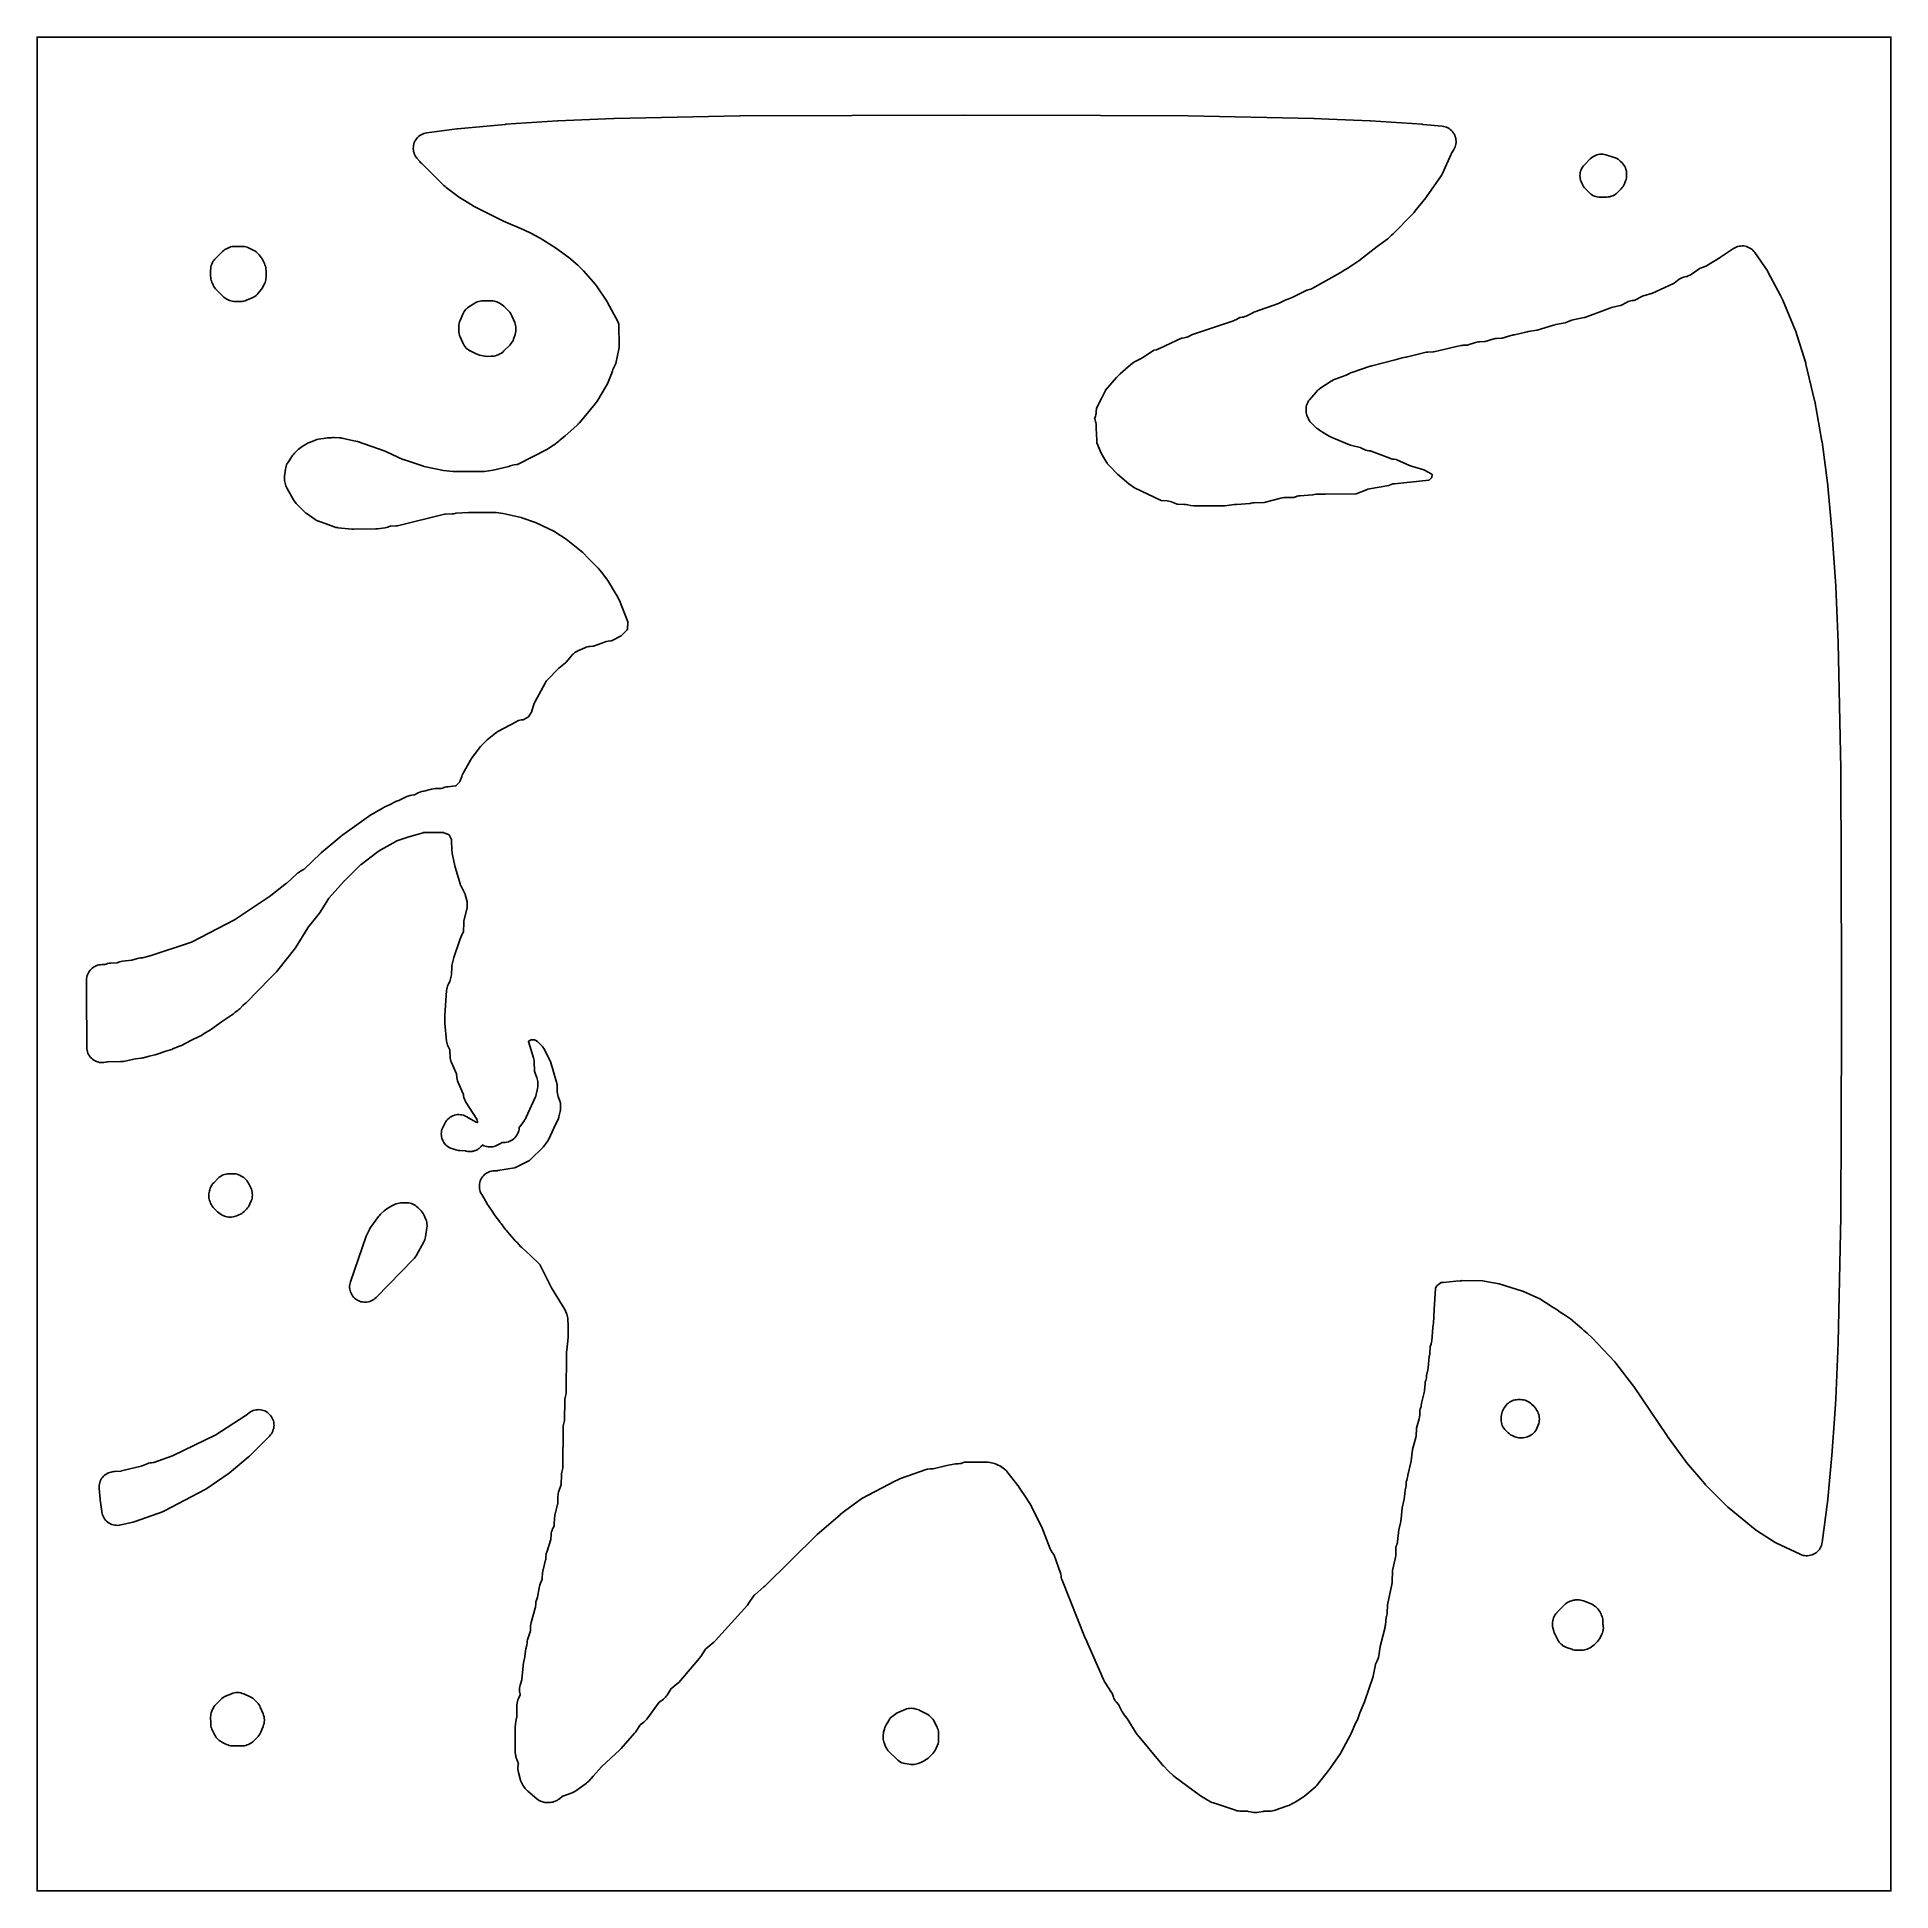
# Model space of a CAD drawing. Header units: millimetres. Extents: x 0 to 300, y 0 to 300.
import ezdxf

# ---------------------------------------------------------------- set-up
doc = ezdxf.new("R2010")
doc.units = ezdxf.units.MM
doc.layers.add('CUT', color=7, linetype='CONTINUOUS')

msp = doc.modelspace()

# ---------------------------------------------------------------- linework, layer by layer
at = {"layer": 'CUT'}
for points in [[(299.9386, 0), (0.0614, 0), (0.0029, 0.0029), (0, 0.0614), (0, 299.9386), (0.0029, 299.9971), (0.0614, 300), (299.9386, 300), (299.9971, 299.9971), (300, 299.9386), (300, 0.0614), (299.9971, 0.0029)], [(8.9179, 149.3334), (8.7372, 149.1693), (8.5735, 148.9884), (8.4281, 148.7923), (8.3025, 148.583), (8.198, 148.3625), (8.1154, 148.1328), (8.0557, 147.8962), (8.0193, 147.6549), (8.0066, 147.4111), (8.0066, 147.4055), (8, 145.3768), (8, 145.3607), (8.0284, 136.5391), (8.0415, 136.2913), (8.0791, 136.0461), (8.1408, 135.8058), (8.2261, 135.5729), (8.334, 135.3495), (8.4635, 135.1379), (8.6133, 134.9402), (8.782, 134.7583), (8.9679, 134.594), (9.1692, 134.4489), (9.3838, 134.3245), (9.6097, 134.222), (9.8447, 134.1424), (10.0864, 134.0865), (10.3324, 134.0548), (10.5804, 134.0477), (10.8279, 134.0651), (11.0724, 134.107), (11.2798, 134.1642), (11.28, 134.1634), (11.3282, 134.1779), (11.3679, 134.1867), (11.4083, 134.1915), (11.4271, 134.1923), (13.4901, 134.227), (13.512, 134.2284), (13.7553, 134.2326), (13.9899, 134.2477), (14.2219, 134.2848), (15.9117, 134.6368), (16.8611, 134.7592), (17.055, 134.792), (17.2458, 134.8399), (18.1233, 135.0976), (19.1171, 135.3046), (19.4487, 135.398), (20.8397, 135.8952), (21.618, 136.1237), (21.8006, 136.185), (21.9779, 136.2602), (22.3473, 136.434), (23.0638, 136.6901), (23.3949, 136.8363), (24.8889, 137.6297), (26.3296, 138.3075), (26.4961, 138.3935), (26.6557, 138.4919), (27.2069, 138.8607), (27.7697, 139.1596), (28.0519, 139.3344), (30.0285, 140.7487), (31.4642, 141.7094), (31.7104, 141.8972), (32.0759, 142.2137), (32.4752, 142.4994), (32.6362, 142.6248), (32.7864, 142.7629), (33.2858, 143.2613), (33.6694, 143.5935), (33.8121, 143.7272), (37.7339, 147.7003), (38.4261, 148.391), (38.5268, 148.5035), (38.5469, 148.5239), (38.7243, 148.724), (41.6499, 152.4025), (41.8151, 152.6366), (41.8164, 152.6387), (43.83, 155.8704), (43.8727, 155.9342), (43.9194, 155.9952), (45.5137, 157.9422), (45.7041, 158.2085), (47.155, 160.5482), (47.1579, 160.5527), (47.2062, 160.6181), (47.2181, 160.6323), (49.6773, 163.4149), (49.7058, 163.4459), (49.7353, 163.476), (52.3921, 166.0853), (52.401, 166.0934), (52.4253, 166.1128), (55.0076, 168.0297), (55.5393, 168.4221), (55.5942, 168.4599), (55.6455, 168.4907), (58.0454, 169.8291), (58.1043, 169.8551), (58.2291, 169.9055), (60.1488, 170.6045), (62.4587, 171.2519), (62.4752, 171.2561), (62.5116, 171.2628), (62.5486, 171.2662), (62.5651, 171.2666), (65.7227, 171.2666), (65.7396, 171.2662), (65.7757, 171.2629), (65.8102, 171.2534), (65.8263, 171.2478), (66.587, 170.9627), (66.6044, 170.9557), (66.6404, 170.9379), (66.6633, 170.9048), (66.6727, 170.8885), (67.0219, 170.2536), (67.0299, 170.2383), (67.0447, 170.2043), (67.0497, 170.1674), (67.0507, 170.1507), (67.1276, 168.3131), (67.1461, 168.0968), (67.1833, 167.8828), (67.6687, 165.6664), (67.7163, 165.4829), (68.4614, 162.999), (68.5369, 162.7836), (68.6317, 162.576), (69.2374, 161.3958), (69.2465, 161.3768), (69.2787, 161.2917), (69.2844, 161.2715), (69.5941, 160.0589), (69.598, 160.0417), (69.604, 160.004), (69.6063, 159.9659), (69.6061, 159.9482), (69.5756, 159.0201), (69.5744, 159.0002), (69.5624, 158.9148), (69.5581, 158.8953), (69.134, 157.2012), (69.084, 156.9455), (69.0609, 156.6859), (69.0091, 155.2758), (69.0078, 155.2557), (69.0016, 155.2129), (68.9864, 155.1724), (68.9778, 155.1542), (68.6096, 154.4249), (68.4694, 154.0884), (68.3545, 153.7434), (67.4489, 151.0251), (67.3907, 150.8224), (67.1878, 149.983), (67.142, 149.7431), (67.1199, 149.5), (67.0718, 148.3492), (67.0705, 148.3301), (67.0587, 148.2484), (67.0545, 148.2297), (66.7928, 147.184), (66.7872, 147.1638), (66.7555, 147.0788), (66.7465, 147.0598), (66.545, 146.6618), (66.5395, 146.6509), (66.5376, 146.6471), (66.4362, 146.4194), (66.358, 146.1827), (66.3038, 145.9393), (66.2741, 145.6918), (65.9933, 141.6653), (65.9937, 141.4496), (65.9934, 141.4452), (65.9939, 141.3584), (65.994, 141.3085), (65.9941, 141.306), (65.9953, 141.0873), (66.0081, 140.9208), (66.0013, 140.8014), (66.007, 140.4386), (66.2641, 137.5319), (66.2939, 137.3097), (66.3434, 137.091), (66.4123, 136.8777), (66.5001, 136.6714), (66.5064, 136.6582), (66.5085, 136.6539), (66.7704, 136.1076), (66.778, 136.0907), (66.7916, 136.0533), (66.7975, 136.0139), (66.7989, 135.9955), (66.8514, 134.9774), (66.874, 134.7472), (66.9178, 134.5201), (66.9823, 134.2981), (67.0672, 134.0829), (67.8457, 132.3475), (67.8536, 132.3286), (67.8671, 132.2865), (67.876, 132.2432), (67.8785, 132.2228), (67.9342, 131.6242), (67.9744, 131.3538), (68.0439, 131.0894), (68.1419, 130.8342), (68.9632, 129.0005), (68.9701, 128.9839), (68.9825, 128.9473), (68.9913, 128.9097), (68.9941, 128.892), (69.0262, 128.655), (69.0765, 128.391), (69.1548, 128.134), (69.2602, 127.8869), (69.3916, 127.6525), (71.1508, 124.8747), (71.1536, 124.87), (71.1775, 124.8242), (71.1877, 124.7994), (71.1955, 124.7767), (71.2952, 124.4583), (71.3104, 124.3999), (71.2919, 124.375), (71.2569, 124.3224), (71.2339, 124.3349), (71.1493, 124.3831), (71.0541, 124.4313), (69.7286, 125.1497), (69.7107, 125.1599), (69.6623, 125.1931), (69.4515, 125.3227), (69.2288, 125.4307), (68.9966, 125.5163), (68.757, 125.5784), (68.5125, 125.6166), (68.2654, 125.6304), (68.0181, 125.6197), (67.7731, 125.5846), (67.5328, 125.5255), (67.2995, 125.4429), (67.0755, 125.3376), (66.8631, 125.2107), (66.6642, 125.0634), (66.4808, 124.8971), (66.3148, 124.7136), (66.1678, 124.5145), (66.0411, 124.3019), (65.7055, 123.6692), (65.6028, 123.4507), (65.5217, 123.2233), (65.4629, 122.9892), (65.4269, 122.7505), (65.4141, 122.5094), (65.4246, 122.2682), (65.4584, 122.0292), (65.515, 121.7945), (65.5941, 121.5664), (65.6947, 121.3469), (65.8161, 121.1382), (65.957, 120.9422), (66.1162, 120.7607), (66.2921, 120.5954), (66.4831, 120.4478), (66.6875, 120.3193), (66.9034, 120.2112), (67.1286, 120.1243), (67.7499, 119.9188), (67.9665, 119.8577), (68.1878, 119.8164), (68.4119, 119.7952), (69.2824, 119.7522), (69.301, 119.7508), (69.339, 119.7454), (69.4326, 119.7228), (69.6707, 119.6773), (69.6715, 119.6772), (69.6724, 119.6771), (69.7523, 119.6698), (69.912, 119.6552), (69.9138, 119.6552), (69.9155, 119.655), (70.0111, 119.6557), (70.1544, 119.6565), (70.1571, 119.6568), (70.1597, 119.6568), (70.2607, 119.6674), (70.3955, 119.6813), (70.399, 119.682), (70.4025, 119.6823), (70.505, 119.7034), (70.6331, 119.7293), (70.6373, 119.7306), (70.6416, 119.7315), (70.7431, 119.7629), (70.8649, 119.8001), (70.8698, 119.8021), (70.8749, 119.8037), (70.9735, 119.8451), (71.0888, 119.893), (71.0943, 119.8959), (71.0999, 119.8983), (71.1944, 119.9494), (71.3026, 120.0072), (71.3085, 120.0111), (71.3147, 120.0144), (71.4038, 120.0745), (71.5044, 120.1415), (71.5105, 120.1465), (71.5171, 120.1509), (71.5998, 120.2193), (71.6922, 120.2947), (71.6985, 120.301), (71.7052, 120.3066), (71.7807, 120.3825), (71.8643, 120.4654), (71.8705, 120.4729), (71.8773, 120.4798), (71.9447, 120.5624), (72.019, 120.652), (72.025, 120.6608), (72.0316, 120.669), (72.0628, 120.7159), (72.0669, 120.7133), (72.289, 120.6014), (72.5211, 120.5122), (72.7609, 120.4464), (73.0061, 120.4048), (73.2542, 120.3878), (73.5028, 120.3955), (73.7494, 120.4279), (73.9915, 120.4846), (74.2268, 120.565), (74.453, 120.6685), (74.4671, 120.6758), (74.8625, 120.8811), (75.2904, 121.1032), (75.3451, 121.1283), (75.4051, 121.1308), (75.5133, 121.13), (75.7665, 121.1409), (76.0173, 121.1775), (76.2631, 121.2392), (76.5015, 121.3256), (76.7298, 121.4356), (76.9458, 121.5682), (77.1473, 121.722), (77.3322, 121.8954), (77.4986, 122.0866), (77.6448, 122.2937), (77.7692, 122.5145), (77.8707, 122.7468), (77.9481, 122.9881), (78.0006, 123.2361), (78.0278, 123.4881), (78.0323, 123.5672), (78.0735, 123.6236), (78.1141, 123.6759), (78.8074, 124.6044), (78.953, 124.8223), (79.075, 125.0543), (79.1538, 125.2255), (80.616, 128.4001), (80.7068, 128.6254), (80.7753, 128.8584), (80.9491, 129.5775), (81.0017, 129.8702), (81.0192, 130.1671), (81.0187, 130.7829), (81.0086, 131.0052), (80.9788, 131.2257), (80.9295, 131.4426), (80.8611, 131.6544), (80.5159, 132.5802), (80.5091, 132.6001), (80.4983, 132.6422), (80.492, 132.6852), (80.4907, 132.7062), (80.4343, 134.185), (80.4168, 134.4002), (80.3808, 134.613), (80.3265, 134.8219), (79.5224, 137.4474), (79.5082, 137.5032), (79.5459, 137.5336), (79.6357, 137.5928), (79.7338, 137.6445), (79.8364, 137.6864), (79.9426, 137.7181), (80.0514, 137.7393), (80.1617, 137.7497), (80.2726, 137.7493), (80.3829, 137.7381), (80.4915, 137.7162), (80.5975, 137.6838), (80.6998, 137.6412), (80.7975, 137.5889), (80.8896, 137.5272), (80.9796, 137.4533), (80.9939, 137.4403), (81.0382, 137.3982), (81.7668, 136.6696), (81.8126, 136.6213), (81.8266, 136.6057), (81.9062, 136.507), (81.9749, 136.4005), (81.9853, 136.3822), (82.0168, 136.3236), (82.9693, 134.4304), (82.9766, 134.4151), (82.992, 134.3828), (82.9989, 134.3675), (83.0382, 134.2696), (83.0437, 134.2538), (83.0603, 134.2037), (84.0815, 130.8692), (84.0962, 130.8173), (84.1005, 130.8007), (84.122, 130.7001), (84.1348, 130.598), (84.1362, 130.5809), (84.1394, 130.5271), (84.1849, 129.3339), (84.2091, 129.0695), (84.2612, 128.8091), (84.3406, 128.5557), (84.6162, 127.8167), (84.6344, 127.7641), (84.6399, 127.7473), (84.6679, 127.645), (84.6859, 127.5457), (84.6954, 127.44), (84.6962, 127.4224), (84.6975, 127.3668), (84.6982, 126.4802), (84.6961, 126.4059), (84.6947, 126.3824), (84.6772, 126.2349), (84.673, 126.2117), (84.6577, 126.1389), (84.4462, 125.2642), (84.4305, 125.2055), (84.425, 125.187), (84.3852, 125.0724), (84.378, 125.0546), (84.354, 124.9988), (83.6419, 123.4529), (82.8172, 121.6622), (82.7882, 121.6034), (82.7785, 121.585), (82.7116, 121.4725), (82.7001, 121.4552), (82.6623, 121.4017), (81.9355, 120.4284), (81.9067, 120.3913), (81.8973, 120.3797), (81.8357, 120.3089), (81.8255, 120.298), (81.7927, 120.2644), (79.9135, 118.4089), (79.868, 118.3661), (79.8532, 118.3529), (79.7604, 118.278), (79.6606, 118.2128), (79.6435, 118.2028), (79.5887, 118.1726), (77.6317, 117.1567), (77.5741, 117.1286), (77.5556, 117.1202), (77.442, 117.0753), (77.3244, 117.0423), (77.3046, 117.0378), (77.2417, 117.0253), (74.5357, 116.5577), (74.4743, 116.5487), (74.4548, 116.5463), (74.3368, 116.5378), (74.1755, 116.5422), (74.1565, 116.5427), (74.1565, 116.5418), (74.1437, 116.5416), (74.1298, 116.5413), (74.0105, 116.5445), (73.7604, 116.5261), (73.5134, 116.4828), (73.272, 116.4149), (73.0386, 116.3232), (72.8156, 116.2085), (72.6052, 116.0721), (72.4095, 115.9153), (72.2305, 115.7397), (72.07, 115.547), (71.9295, 115.3393), (71.8107, 115.1185), (71.7145, 114.8869), (71.642, 114.6468), (71.594, 114.4007), (71.5708, 114.151), (71.5728, 113.9002), (71.5998, 113.6509), (71.6517, 113.4056), (71.728, 113.1667), (71.8278, 112.9366), (71.9501, 112.7177), (72.2939, 112.169), (72.9102, 111.0772), (73.0434, 110.8666), (73.6484, 110.0075), (74.0265, 109.4041), (74.1511, 109.2233), (74.8694, 108.2738), (74.9267, 108.1925), (75.0293, 108.0568), (75.0919, 107.9797), (75.7679, 107.0861), (75.8896, 106.9374), (76.4663, 106.2858), (77.1459, 105.4482), (77.3524, 105.2233), (77.7217, 104.8674), (78.2218, 104.3023), (78.4231, 104.0995), (79.8269, 102.8384), (81.3556, 101.3651), (81.3705, 101.3498), (81.3998, 101.3143), (81.4249, 101.2757), (81.4349, 101.2568), (83.1437, 97.8194), (83.1494, 97.8079), (83.2587, 97.6108), (85.4174, 94.1017), (85.7223, 93.3283), (85.8957, 92.6701), (85.9236, 91.3491), (85.9342, 89.5366), (85.7016, 87.5038), (85.6854, 87.2345), (85.6844, 87.0731), (85.6796, 87.0025), (85.6459, 80.6311), (85.6452, 80.6097), (85.6341, 80.5179), (85.6298, 80.4969), (85.4738, 79.8404), (85.4251, 79.5703), (85.4063, 79.2965), (85.3641, 76.2132), (85.364, 76.2079), (85.3591, 76.1572), (85.3543, 76.1312), (85.3485, 76.1083), (85.2286, 75.6763), (85.1792, 75.4618), (85.1487, 75.2438), (85.1376, 75.024), (85.0955, 68.5362), (85.0947, 68.5143), (85.0832, 68.4207), (85.0786, 68.3993), (84.9195, 67.7469), (84.8707, 67.4887), (84.8493, 67.2269), (84.8107, 65.8951), (84.8099, 65.8784), (84.8056, 65.8423), (84.798, 65.8067), (84.7936, 65.791), (84.4034, 64.5162), (84.3483, 64.3033), (84.3122, 64.0864), (84.2952, 63.8672), (84.2627, 62.8834), (84.2616, 62.8654), (84.2517, 62.7884), (84.2481, 62.7707), (83.8026, 60.8185), (83.7624, 60.5969), (83.7423, 60.3725), (83.6893, 59.1709), (83.688, 59.1515), (83.6818, 59.11), (83.6671, 59.0707), (83.6589, 59.053), (83.4348, 58.6024), (83.4325, 58.5978), (83.3307, 58.364), (83.2533, 58.121), (83.2011, 57.8715), (83.1745, 57.6179), (83.1391, 56.9556), (83.1387, 56.9502), (83.1327, 56.9062), (83.1322, 56.9037), (83.1254, 56.8807), (82.4653, 54.8264), (82.4087, 54.6207), (82.3699, 54.4108), (82.3492, 54.1985), (82.3491, 54.1968), (82.3218, 53.6992), (82.3203, 53.68), (82.3072, 53.5978), (82.3028, 53.5791), (81.8781, 51.9806), (81.8241, 51.7233), (81.7974, 51.4619), (81.7548, 50.5982), (81.7532, 50.5781), (81.7465, 50.5353), (81.7352, 50.4934), (81.7284, 50.4745), (81.3553, 49.5169), (81.2784, 49.2871), (81.2241, 49.051), (80.9552, 47.5525), (80.7982, 47.0582), (80.7236, 46.7617), (80.6858, 46.4583), (80.6504, 45.8963), (80.6485, 45.8758), (80.6333, 45.7883), (80.6281, 45.7684), (79.9597, 43.4591), (79.8953, 43.176), (79.8642, 42.8874), (79.8224, 42.0405), (79.8209, 42.0212), (79.8112, 41.9579), (79.8091, 41.9487), (79.8026, 41.9261), (79.3869, 40.6065), (79.3299, 40.393), (79.2919, 40.1754), (79.2368, 39.7485), (79.0884, 39.18), (79.0274, 38.8652), (78.8523, 37.4949), (78.8357, 37.4522), (78.7665, 37.1972), (78.7246, 36.9364), (78.4402, 34.2775), (78.4381, 34.2608), (78.4239, 34.1894), (78.4195, 34.1731), (78.1662, 33.3108), (78.1088, 33.0728), (78.075, 32.8303), (78.0741, 32.8095), (78.0725, 32.7975), (78.0683, 32.6677), (78.065, 32.5857), (78.0654, 32.5779), (78.0645, 32.5476), (78.0814, 32.2981), (78.1232, 32.0515), (78.1655, 31.8604), (78.1688, 31.844), (78.1725, 31.807), (78.1609, 31.7713), (78.1546, 31.7565), (77.8832, 31.1649), (77.7881, 30.9258), (77.7181, 30.6782), (77.6739, 30.4247), (77.673, 30.4109), (77.6674, 30.3777), (77.6508, 30.1278), (77.6186, 28.1119), (77.6165, 28.0686), (77.61, 28.0025), (77.6069, 27.984), (77.4322, 27.0694), (77.3984, 26.8294), (77.3982, 26.8263), (77.3981, 26.8251), (77.3876, 26.5834), (77.3886, 26.3982), (77.3831, 26.3584), (77.3591, 26.0009), (77.3752, 22.7067), (77.3855, 22.4925), (77.4258, 22.0493), (77.4545, 21.8356), (77.5016, 21.6253), (77.5666, 21.4197), (77.8799, 20.5598), (77.8831, 20.5506), (77.8776, 20.5147), (77.8411, 20.3077), (77.8223, 20.0706), (77.8224, 20.0687), (77.8103, 19.9529), (77.8106, 19.6918), (77.838, 19.4321), (77.8924, 19.1768), (78.1712, 18.1377), (78.2517, 17.8902), (78.3574, 17.6524), (78.6199, 17.1362), (78.7316, 16.939), (78.8608, 16.7528), (79.0064, 16.579), (79.2041, 16.3635), (79.4296, 16.1467), (80.8916, 14.9076), (81.0781, 14.764), (81.2773, 14.6386), (81.4874, 14.5325), (81.7065, 14.4467), (81.9328, 14.3818), (81.9918, 14.3707), (82.1862, 14.3333), (82.4205, 14.3108), (82.656, 14.3104), (83.0043, 14.3263), (83.2343, 14.3475), (83.4613, 14.3897), (83.6835, 14.4528), (83.8989, 14.5361), (83.9341, 14.5536), (83.9353, 14.5541), (83.9499, 14.5614), (84.1057, 14.6389), (84.1173, 14.6461), (84.1423, 14.6587), (84.3388, 14.7821), (84.5229, 14.9232), (84.9674, 15.2977), (84.9807, 15.3083), (85.0108, 15.3294), (85.0438, 15.3444), (85.06, 15.3505), (86.5692, 15.8792), (86.5794, 15.8828), (86.7989, 15.9716), (87.009, 16.0807), (87.2079, 16.2092), (88.7211, 17.2922), (88.93, 17.4593), (89.0035, 17.5323), (89.0782, 17.593), (89.2644, 17.7803), (89.9909, 18.5925), (91.3122, 20.0699), (91.3529, 20.1132), (91.3957, 20.1544), (94.321, 22.8331), (94.5102, 23.0262), (96.7013, 25.5184), (96.8313, 25.6793), (96.9476, 25.8504), (97.5317, 26.7911), (97.541, 26.8054), (97.5631, 26.8347), (97.5899, 26.8592), (97.6034, 26.87), (97.9574, 27.14), (98.1699, 27.3021), (98.3486, 27.4522), (98.5126, 27.6182), (98.6603, 27.7988), (100.69, 30.5301), (100.701, 30.5442), (100.7267, 30.5727), (100.7551, 30.5987), (100.7691, 30.6098), (101.3616, 31.0569), (101.5309, 31.1967), (101.6872, 31.3508), (101.8294, 31.518), (101.9564, 31.697), (102.6342, 32.7473), (102.6373, 32.7519), (102.6672, 32.7908), (102.6889, 32.8105), (102.7082, 32.8258), (103.4413, 33.3799), (103.645, 33.5516), (103.8292, 33.744), (107.2202, 37.6862), (107.4244, 37.9592), (108.1692, 39.1113), (108.1799, 39.1268), (108.2052, 39.1586), (108.2337, 39.1876), (108.2478, 39.2), (109.5121, 40.2549), (109.769, 40.5023), (114.946, 46.2562), (115.1479, 46.5125), (116.0687, 47.8525), (116.0718, 47.8568), (116.1041, 47.8964), (116.1226, 47.9153), (116.1401, 47.9312), (117.6314, 49.2162), (117.7531, 49.3283), (126.2502, 57.6909), (129.9582, 60.8859), (129.9647, 60.8913), (130.682, 61.4313), (133.4443, 63.4997), (138.9166, 66.3803), (139.1748, 66.4897), (139.218, 66.508), (139.2712, 66.5305), (139.7199, 66.7207), (143.8749, 68.1899), (144.0185, 68.2376), (144.0414, 68.2439), (144.0649, 68.2496), (144.0701, 68.2507), (144.0918, 68.2548), (144.1034, 68.2566), (144.1271, 68.2587), (144.5158, 68.2832), (144.7916, 68.3006), (145.0048, 68.3233), (145.2153, 68.3641), (147.2417, 68.8485), (148.6199, 69.1082), (149.0758, 69.1286), (149.304, 69.1494), (149.5293, 69.1909), (149.7499, 69.2529), (150.0685, 69.3584), (150.0871, 69.364), (150.093, 69.3653), (153.2531, 69.3849), (153.7936, 69.3665), (153.7963, 69.3664), (153.8665, 69.3641), (154.19, 69.3531), (154.9612, 69.1708), (155.1838, 69.068), (155.5088, 68.9179), (155.8129, 68.7776), (155.9065, 68.7343), (156.7474, 68.1002), (156.8104, 68.0361), (156.8754, 67.9701), (156.8823, 67.9631), (156.9574, 67.8869), (158.9242, 65.3371), (158.9352, 65.3222), (158.9494, 65.301), (160.0427, 63.5969), (160.9064, 62.2464), (160.9229, 62.219), (160.9437, 62.1801), (162.5567, 58.9617), (162.5809, 58.9104), (162.6026, 58.8581), (163.9591, 55.3566), (164.0468, 55.1566), (164.1516, 54.965), (164.2728, 54.7833), (164.516, 54.451), (164.5261, 54.4364), (164.5456, 54.4037), (164.562, 54.3692), (164.5684, 54.3527), (165.6394, 51.4077), (165.6465, 51.386), (165.6687, 51.29), (165.6718, 51.2674), (165.706, 50.945), (165.7405, 50.7185), (165.7957, 50.4961), (165.871, 50.2797), (169.6201, 40.9105), (169.6202, 40.9102), (169.6517, 40.835), (172.5669, 34.1868), (172.6595, 33.9979), (172.6638, 33.9906), (172.6784, 33.9608), (172.788, 33.7785), (173.8909, 32.1085), (173.9025, 32.0899), (173.945, 32.0056), (173.9531, 31.9853), (174.1839, 31.3544), (174.2666, 31.1556), (174.366, 30.9646), (174.4815, 30.7829), (174.6122, 30.6118), (174.9966, 30.1511), (175.0102, 30.1337), (175.0624, 30.0536), (175.0728, 30.0341), (175.5839, 29.0015), (175.7335, 28.7402), (175.9134, 28.4988), (176.3685, 27.9592), (176.3715, 27.9554), (176.4147, 27.8959), (176.4238, 27.8818), (177.8486, 25.5484), (177.8492, 25.5474), (178.0587, 25.2542), (182.0024, 20.4998), (182.0829, 20.4122), (182.0837, 20.4112), (182.0981, 20.3955), (182.172, 20.315), (182.1769, 20.3102), (182.2608, 20.2194), (183.0955, 19.4052), (183.8431, 18.6686), (184.1101, 18.4402), (184.1243, 18.4297), (184.159, 18.4002), (188.0465, 15.5257), (188.2917, 15.3657), (188.2924, 15.3653), (189.9083, 14.4412), (190.1298, 14.3287), (190.3615, 14.2388), (193.9427, 13.0496), (194.1738, 12.985), (194.41, 12.9428), (194.6491, 12.9235), (195.9019, 12.8826), (195.9199, 12.8816), (195.997, 12.8717), (196.0147, 12.8681), (196.6245, 12.729), (196.888, 12.6836), (197.1549, 12.6665), (197.4221, 12.6781), (197.6865, 12.7182), (198.4249, 12.8708), (198.4303, 12.8718), (198.5125, 12.8819), (198.5313, 12.883), (199.4731, 12.9131), (199.711, 12.9321), (199.9459, 12.9737), (200.1759, 13.0375), (202.2061, 13.7066), (202.541, 13.8446), (203.3773, 14.2626), (203.5671, 14.3679), (204.7614, 15.1005), (204.9233, 15.2088), (205.0763, 15.3292), (206.8746, 16.8627), (207.0527, 17.0302), (207.2135, 17.2144), (209.2073, 19.7361), (209.2078, 19.7367), (209.3227, 19.8942), (210.9023, 22.2481), (211.0187, 22.4397), (211.0216, 22.4449), (211.0378, 22.4717), (212.559, 25.2504), (212.6703, 25.4809), (213.4062, 27.2292), (213.6543, 27.7114), (213.7833, 28.0078), (214.0753, 28.8184), (214.8182, 30.5831), (214.8858, 30.7628), (216.1926, 34.6848), (216.2194, 34.787), (216.2366, 34.8414), (216.2589, 34.9376), (216.2751, 34.9992), (216.5953, 36.651), (216.5991, 36.6683), (216.6, 36.6714), (216.6088, 36.6938), (216.6163, 36.7096), (216.8831, 37.2388), (216.9954, 37.4965), (217.078, 37.7651), (217.1299, 38.0413), (217.3303, 39.5786), (218.1344, 42.6943), (218.1754, 42.8826), (218.2017, 43.0736), (218.317, 44.2421), (218.3716, 44.3959), (218.4271, 44.6117), (218.4632, 44.8315), (218.4796, 45.0537), (218.5127, 46.197), (218.5136, 46.2144), (218.5227, 46.289), (218.526, 46.3061), (219.2399, 49.5898), (219.2577, 49.6951), (219.2788, 49.8194), (219.2962, 50.0509), (219.3442, 51.7288), (219.3452, 51.7471), (219.3533, 51.811), (219.3566, 51.8274), (219.7947, 53.7595), (219.8365, 53.9963), (219.8554, 54.2361), (219.8554, 54.237), (219.8974, 55.6137), (219.8983, 55.631), (219.9029, 55.668), (219.914, 55.7031), (219.9205, 55.7194), (219.9471, 55.7825), (219.9818, 55.8646), (220.0655, 56.0937), (220.1266, 56.3299), (220.1643, 56.5709), (220.3637, 58.4351), (220.6246, 59.5683), (220.6674, 59.8059), (220.678, 59.9365), (220.6794, 59.9416), (220.7212, 60.2033), (220.9106, 61.9912), (221.186, 63.1955), (221.2261, 63.4164), (221.236, 63.5256), (221.2739, 63.7517), (221.4039, 64.86), (221.4044, 64.8612), (221.4694, 65.0872), (221.5129, 65.3182), (221.5346, 65.5523), (221.5628, 66.1792), (221.5641, 66.1974), (221.5697, 66.2364), (221.5828, 66.2736), (221.6024, 66.3184), (221.601, 66.319), (221.6738, 66.4966), (221.7427, 66.7248), (221.7896, 66.9586), (221.814, 67.1958), (221.8198, 67.3029), (222.3066, 69.3415), (222.354, 69.599), (222.5901, 71.4108), (223.1026, 73.3733), (223.1548, 73.6255), (223.1807, 73.8816), (223.1839, 73.9477), (223.2088, 74.4512), (223.2153, 74.582), (223.2162, 74.6013), (223.2168, 74.6122), (223.2241, 74.7598), (223.2256, 74.7797), (223.2389, 74.8649), (223.2436, 74.8843), (223.6529, 76.4125), (223.7078, 76.672), (223.7094, 76.6869), (223.7144, 76.7111), (223.7409, 76.9782), (223.7786, 77.8132), (223.7798, 77.831), (223.781, 77.8397), (223.7853, 77.8686), (223.7982, 77.9053), (223.8176, 77.9496), (223.8163, 77.9502), (223.8894, 78.1288), (223.9584, 78.357), (224.0052, 78.5908), (224.0296, 78.8279), (224.0355, 78.935), (224.4973, 80.869), (224.5414, 81.1027), (224.5449, 81.1402), (224.5453, 81.1424), (224.5717, 81.4092), (224.6094, 82.2448), (224.6107, 82.2624), (224.6159, 82.3), (224.6281, 82.3359), (224.6349, 82.3521), (224.6419, 82.3676), (224.7278, 82.5864), (224.7929, 82.8124), (224.8364, 83.0434), (224.858, 83.2775), (224.863, 83.3871), (225.0761, 84.3215), (225.1286, 84.6521), (225.2955, 86.4957), (225.3374, 86.6464), (225.3789, 86.8773), (225.3985, 87.1111), (225.4303, 87.9774), (225.4316, 87.9975), (225.4378, 88.0404), (225.4487, 88.0825), (225.4552, 88.1015), (225.5178, 88.2682), (225.5727, 88.4438), (225.6023, 88.5291), (225.6618, 88.7841), (225.6942, 89.0439), (225.8489, 91.191), (225.8829, 91.2965), (225.9357, 91.5434), (225.9405, 91.5875), (225.9433, 91.6014), (225.9674, 91.8313), (226.1011, 94.1257), (226.298, 97.4586), (226.2998, 97.479), (226.3057, 97.5136), (226.3169, 97.5433), (226.3249, 97.5604), (226.3603, 97.6313), (226.5117, 97.9095), (226.5212, 97.9259), (226.5381, 97.9506), (226.5393, 97.9518), (226.5536, 97.9645), (226.7118, 98.0975), (227.105, 98.4078), (227.1194, 98.4186), (227.14, 98.4319), (227.1458, 98.4331), (227.1639, 98.4356), (227.5614, 98.4805), (229.6156, 98.6656), (230.2735, 98.7249), (230.5298, 98.748), (230.6341, 98.7574), (233.945, 98.7059), (234.1852, 98.6749), (236.5898, 98.246), (240.4012, 97.0592), (240.4713, 97.0349), (240.5398, 97.0063), (243.1872, 95.8034), (245.1805, 94.545), (245.9761, 94.0116), (246.4879, 93.6685), (247.0258, 93.3078), (248.1353, 92.564), (250.0303, 90.9682), (250.3248, 90.7028), (250.5827, 90.4704), (250.8318, 90.246), (251.6798, 89.4818), (255.2966, 85.5956), (255.4655, 85.41), (255.4733, 85.401), (255.4888, 85.382), (258.3431, 81.6979), (258.3672, 81.6657), (258.3902, 81.6327), (263.7699, 73.6281), (263.8315, 73.5405), (266.8222, 69.4781), (266.9252, 69.3475), (269.8634, 65.8669), (270.0059, 65.7119), (273.6143, 62.1034), (273.8034, 61.9326), (278.0288, 58.4916), (278.26, 58.3244), (281.1221, 56.493), (281.395, 56.3415), (285.3182, 54.474), (285.5471, 54.3786), (285.7842, 54.3064), (286.0274, 54.2581), (286.2741, 54.2341), (286.522, 54.2346), (286.7687, 54.2597), (287.0116, 54.3091), (287.2484, 54.3823), (287.4769, 54.4786), (287.6947, 54.597), (287.8996, 54.7364), (288.0898, 54.8955), (288.2633, 55.0726), (288.4183, 55.266), (288.5535, 55.4738), (288.6674, 55.694), (288.759, 55.9244), (288.8272, 56.1627), (288.8716, 56.4066), (289.7779, 63.3257), (289.7881, 63.4168), (290.5121, 71.1343), (290.5178, 71.2054), (290.8543, 76.3747), (291.0622, 79.5684), (291.0651, 79.6228), (291.4578, 88.709), (291.4596, 88.7649), (291.8825, 109.07), (291.883, 109.114), (291.981, 139.4881), (291.9811, 139.4887), (291.9811, 139.4967), (291.9812, 139.5363), (291.9813, 139.5695), (291.9937, 143.3935), (291.9972, 144.4849), (292, 145.3538), (292, 145.3699), (291.9907, 148.2594), (291.9907, 148.2597), (291.8832, 181.5967), (291.8827, 181.6406), (291.4596, 201.9657), (291.4578, 202.0216), (291.0664, 211.083), (291.0635, 211.1375), (290.5178, 219.5251), (290.5121, 219.5964), (289.7865, 227.3278), (289.7763, 227.4188), (288.8517, 234.4789), (288.834, 234.5935), (287.6786, 241.0685), (287.6492, 241.2096), (286.2568, 247.044), (286.2097, 247.2146), (284.5362, 252.5287), (284.4639, 252.7282), (282.5285, 257.4368), (282.4227, 257.6618), (282.1365, 258.199), (280.1508, 261.9262), (280.0053, 262.1658), (277.9777, 265.119), (277.8303, 265.3127), (277.6647, 265.4912), (277.4826, 265.6527), (277.2857, 265.7958), (277.0757, 265.919), (276.8548, 266.0212), (276.625, 266.1015), (276.3884, 266.159), (276.1474, 266.1932), (275.9042, 266.2038), (275.6611, 266.1908), (275.4205, 266.1541), (275.1845, 266.0943), (274.9555, 266.0117), (274.7356, 265.9073), (274.5269, 265.782), (272.4104, 264.3665), (272.3996, 264.3594), (272.3762, 264.3445), (270.169, 262.9671), (270.1514, 262.9567), (270.0719, 262.9184), (270.0528, 262.9111), (269.3608, 262.6659), (269.1473, 262.579), (268.9426, 262.4727), (268.7487, 262.3481), (267.6622, 261.577), (267.6578, 261.574), (267.5882, 261.5325), (267.5718, 261.5241), (267.0746, 261.2844), (267.0553, 261.2758), (267.0125, 261.2608), (266.9682, 261.2507), (266.9473, 261.2478), (266.9157, 261.2442), (266.6663, 261.2034), (266.4222, 261.1377), (266.186, 261.0476), (265.9601, 260.9341), (265.7469, 260.7984), (264.8969, 260.1952), (264.8825, 260.1854), (264.8172, 260.1477), (264.8015, 260.14), (261.2876, 258.5214), (261.2829, 258.5194), (261.2099, 258.4923), (261.1929, 258.4872), (260.1669, 258.2031), (259.9226, 258.1217), (259.6879, 258.0156), (258.5372, 257.4221), (258.5322, 257.4196), (258.4864, 257.4007), (258.4575, 257.3945), (258.4329, 257.3908), (258.1332, 257.354), (257.9156, 257.3175), (257.7021, 257.2619), (257.4943, 257.1877), (257.2939, 257.0955), (256.3028, 256.5853), (256.2981, 256.583), (256.2525, 256.5639), (256.2281, 256.5561), (256.2058, 256.5504), (254.804, 256.2285), (254.4901, 256.1344), (250.4445, 254.6259), (250.4395, 254.6242), (250.3611, 254.6019), (250.343, 254.598), (248.8174, 254.3079), (248.59, 254.2535), (248.3687, 254.1782), (247.4027, 253.7979), (247.3862, 253.7918), (247.3132, 253.7707), (247.296, 253.767), (245.695, 253.4626), (245.6687, 253.4576), (245.4155, 253.3956), (242.7401, 252.5907), (241.2982, 252.3555), (241.1361, 252.3171), (241.1248, 252.3158), (240.8935, 252.2676), (239.0685, 251.7963), (238.9464, 251.7898), (238.7376, 251.7699), (238.5311, 251.7325), (238.3286, 251.678), (237.0903, 251.2882), (237.0852, 251.2867), (237.0532, 251.2795), (236.999, 251.2713), (236.9796, 251.2699), (236.1925, 251.2337), (235.9789, 251.2147), (235.7678, 251.1774), (235.5606, 251.1222), (234.3205, 250.7341), (234.3153, 250.7326), (234.2656, 250.7214), (234.2394, 250.7179), (234.2158, 250.7163), (233.4266, 250.68), (233.2107, 250.6606), (232.9972, 250.6226), (232.7878, 250.5663), (231.6071, 250.193), (231.5851, 250.1868), (231.4882, 250.1687), (231.4655, 250.1665), (230.8035, 250.1248), (230.604, 250.1041), (230.4067, 250.0675), (226.0146, 249.0688), (225.9982, 249.0655), (225.9267, 249.0558), (225.91, 249.0547), (225.0861, 249.0168), (225.0401, 249.0147), (224.7929, 248.9909), (224.5492, 248.9428), (221.562, 248.1968), (221.4684, 248.1908), (221.1851, 248.1564), (220.9075, 248.09), (219.7952, 247.7555), (215.9977, 246.8071), (215.811, 246.7499), (215.7475, 246.7334), (212.7395, 245.7315), (212.561, 245.6644), (212.3882, 245.5839), (211.8559, 245.3107), (210.0434, 244.6494), (209.772, 244.5318), (209.5163, 244.3829), (209.4501, 244.3389), (209.4397, 244.3327), (207.5968, 243.1121), (207.5311, 243.0632), (207.5026, 243.0442), (207.3081, 242.901), (207.1284, 242.7396), (206.9651, 242.5617), (205.9266, 241.3141), (205.7723, 241.1081), (205.6401, 240.8873), (205.5312, 240.6541), (205.4469, 240.4109), (205.3881, 240.1604), (205.3553, 239.9051), (205.3489, 239.6479), (205.3523, 239.521), (205.3713, 239.2728), (205.415, 239.0277), (205.4437, 238.9262), (205.4528, 238.8836), (205.4795, 238.7998), (205.4827, 238.7882), (205.4848, 238.783), (205.5252, 238.6556), (205.6191, 238.4356), (205.7313, 238.2038), (205.8672, 237.9592), (206.0295, 237.7313), (206.2164, 237.523), (206.8184, 236.9228), (207.0255, 236.7381), (207.2518, 236.5774), (207.6091, 236.3526), (207.6849, 236.2903), (207.8323, 236.1781), (207.9876, 236.077), (209.0684, 235.4295), (209.1553, 235.3856), (209.2271, 235.3445), (209.356, 235.2842), (209.3895, 235.2673), (209.415, 235.2566), (212.36, 234.0263), (212.561, 233.9523), (212.7676, 233.8957), (214.1111, 233.5892), (214.1163, 233.5879), (214.1655, 233.5724), (214.1901, 233.562), (214.2116, 233.5514), (214.6245, 233.334), (214.8305, 233.2372), (215.0445, 233.1596), (215.2646, 233.1018), (215.4891, 233.0642), (215.7506, 233.0326), (215.7734, 233.0291), (215.8699, 233.0052), (215.8916, 232.9977), (218.9202, 231.8382), (219.1209, 231.771), (219.3267, 231.7209), (219.5359, 231.6885), (219.9164, 231.6459), (219.9356, 231.6432), (219.9763, 231.6344), (220.016, 231.6213), (220.0338, 231.6138), (222.1045, 230.686), (222.4061, 230.5736), (224.3934, 229.9752), (224.4133, 229.9686), (224.4965, 229.933), (224.515, 229.9232), (225.7108, 229.2458), (225.7267, 229.2362), (225.7586, 229.2136), (225.7563, 229.1746), (225.7538, 229.1563), (225.6902, 228.7625), (225.687, 228.7452), (225.6775, 228.7088), (225.6524, 228.6806), (225.6398, 228.6684), (225.3101, 228.3624), (225.2974, 228.3511), (225.2685, 228.3289), (225.2325, 228.3216), (225.216, 228.3195), (219.6767, 227.7233), (219.3986, 227.6774), (219.1274, 227.6005), (218.8666, 227.4935), (218.8462, 227.4838), (218.8309, 227.4769), (218.7968, 227.4642), (218.7615, 227.4546), (218.7455, 227.4513), (215.597, 226.8891), (215.3556, 226.8336), (215.1209, 226.7544), (213.4464, 226.0954), (213.4303, 226.0895), (213.395, 226.0792), (213.3588, 226.0755), (213.3415, 226.0749), (208.4288, 226.0226), (207.6935, 226.0296), (207.4636, 226.0212), (207.3404, 226.011), (206.9566, 226.0069), (206.7015, 225.9911), (206.4494, 225.9494), (206.3857, 225.932), (204.378, 225.7659), (204.1565, 225.7375), (203.9384, 225.6895), (203.7254, 225.6223), (203.6598, 225.5983), (203.6225, 225.5866), (203.4614, 225.5263), (203.4417, 225.5195), (203.3981, 225.5085), (203.3536, 225.5024), (203.3358, 225.5015), (203.3341, 225.5014), (201.8216, 225.4658), (201.5359, 225.4426), (201.5334, 225.4421), (201.5267, 225.4416), (201.2487, 225.3869), (198.5675, 224.6995), (198.5363, 224.695), (198.5156, 224.6938), (196.9704, 224.6435), (196.7029, 224.6203), (196.4395, 224.5687), (196.3099, 224.5284), (194.0758, 224.3723), (193.9534, 224.3572), (193.7133, 224.3384), (192.2173, 224.1318), (191.8971, 224.1229), (189.1781, 224.1186), (188.8677, 224.1199), (188.8088, 224.1202), (188.5492, 224.1213), (187.7217, 224.1248), (187.134, 224.1364), (186.683, 224.1837), (186.1957, 224.2998), (185.9508, 224.3454), (185.7026, 224.3664), (184.6259, 224.4037), (184.6055, 224.4049), (184.562, 224.4112), (184.5194, 224.4222), (184.5001, 224.4289), (183.702, 224.7305), (183.668, 224.7434), (183.6466, 224.7515), (183.6006, 224.7689), (183.5929, 224.7718), (183.5923, 224.772), (183.5847, 224.7749), (183.3561, 224.8489), (183.1215, 224.9006), (182.883, 224.9296), (181.9635, 224.9968), (181.9466, 224.9984), (181.9113, 225.0042), (181.9038, 225.0069), (181.8878, 225.014), (177.6022, 227.033), (176.6594, 227.6869), (174.8388, 229.2797), (173.4749, 230.6719), (173.3995, 230.7534), (173.3092, 230.851), (173.1686, 231.0029), (173.155, 231.0184), (173.1456, 231.0312), (172.9461, 231.3568), (172.1903, 232.6557), (171.4842, 234.3406), (171.4831, 234.3497), (171.482, 234.3669), (171.4155, 236.0936), (171.4099, 236.3286), (171.391, 237.134), (171.3907, 237.1452), (171.3744, 237.3773), (171.3366, 237.6068), (171.3251, 237.6509), (171.3026, 237.7703), (171.2335, 238.0064), (171.1477, 238.2539), (171.1421, 238.2714), (171.1361, 238.2965), (171.1422, 238.3202), (171.1477, 238.3368), (171.262, 238.6537), (171.3319, 238.8805), (171.3437, 238.9376), (171.3821, 239.1109), (171.4112, 239.3427), (171.4574, 239.9331), (171.4593, 239.9512), (171.4594, 239.9519), (171.4667, 239.9675), (172.2357, 241.5215), (172.8847, 242.805), (172.8872, 242.8098), (172.9019, 242.8319), (172.9037, 242.8344), (172.9038, 242.8345), (172.9042, 242.835), (172.9051, 242.8361), (172.9172, 242.8512), (174.6725, 244.9025), (175.2677, 245.5124), (177.0148, 247.0082), (177.4218, 247.3567), (177.4289, 247.3613), (177.6016, 247.4635), (178.6822, 247.992), (178.9585, 248.1496), (180.6503, 249.2633), (180.6659, 249.2724), (180.6692, 249.2744), (180.6744, 249.2774), (180.7121, 249.2995), (180.7288, 249.308), (180.772, 249.3239), (180.7926, 249.3296), (181.1315, 249.4124), (181.3723, 249.4842), (181.6047, 249.5799), (181.6321, 249.5928), (185.1718, 251.2625), (185.1896, 251.2703), (185.2292, 251.2842), (185.2701, 251.2939), (185.2894, 251.2969), (185.6064, 251.338), (185.8242, 251.3761), (186.0378, 251.4332), (186.2455, 251.509), (186.4457, 251.6029), (186.8857, 251.8335), (186.8902, 251.8358), (186.9605, 251.8661), (186.9768, 251.872), (193.6028, 254.0975), (193.7897, 254.1687), (193.9704, 254.2546), (194.6186, 254.5955), (194.6338, 254.603), (194.6676, 254.6171), (194.7029, 254.6247), (194.7199, 254.6272), (195.0199, 254.664), (195.0235, 254.6645), (195.2411, 254.701), (195.4546, 254.7566), (195.6624, 254.8308), (195.8628, 254.923), (196.8396, 255.4258), (196.8806, 255.4455), (196.9237, 255.4627), (200.8802, 256.8899), (201.1028, 256.9826), (201.9857, 257.4011), (202.8537, 257.733), (203.0987, 257.8421), (205.3905, 259.0136), (205.3953, 259.0159), (205.4002, 259.0179), (205.4837, 259.0459), (205.5056, 259.0511), (205.5899, 259.0685), (205.6481, 259.0837), (205.6482, 259.0837), (205.6485, 259.0838), (205.8404, 259.1338), (205.8618, 259.1419), (205.8806, 259.147), (206.1058, 259.2323), (206.3218, 259.339), (210.8825, 261.871), (210.8839, 261.8718), (211.0182, 261.952), (211.6141, 262.3334), (212.2322, 262.6826), (212.4956, 262.854), (212.9148, 263.166), (213.9119, 263.8043), (214.1079, 263.9435), (214.1341, 263.964), (214.1604, 263.9828), (216.8456, 266.0921), (218.5644, 267.3715), (218.8393, 267.6091), (219.0678, 267.8375), (219.1982, 267.9399), (219.43, 268.1465), (219.4305, 268.147), (219.4313, 268.1477), (222.5924, 271.3373), (222.7725, 271.54), (222.7726, 271.54), (222.8086, 271.5852), (222.8491, 271.629), (222.9678, 271.7785), (223.0297, 271.863), (224.7268, 273.9948), (224.8246, 274.1261), (227.1918, 277.5359), (227.3151, 277.7323), (227.4196, 277.9393), (228.7768, 280.9681), (228.8095, 281.0354), (228.8464, 281.1005), (229.2687, 281.7942), (229.3839, 282.0057), (229.4782, 282.2274), (229.5508, 282.4571), (229.6009, 282.6927), (229.628, 282.932), (229.6321, 283.1728), (229.6129, 283.4129), (229.5707, 283.6501), (229.5059, 283.8821), (229.4191, 284.1068), (229.311, 284.322), (229.1827, 284.5259), (229.0354, 284.7165), (228.8705, 284.892), (228.6894, 285.0508), (228.4939, 285.1915), (228.2857, 285.3127), (228.0669, 285.4133), (227.8393, 285.4924), (227.6053, 285.5492), (227.3668, 285.5832), (227.3647, 285.5834), (224.2311, 285.8774), (224.1599, 285.8831), (215.7969, 286.4275), (215.7425, 286.4304), (209.0158, 286.7212), (209.0156, 286.7212), (206.6563, 286.8232), (206.6004, 286.8249), (186.2953, 287.2478), (186.2514, 287.2483), (172.1109, 287.294), (172.1091, 287.294), (150.0115, 287.3653), (149.9954, 287.3653), (113.7686, 287.2486), (113.7247, 287.248), (101.0694, 286.9846), (101.0681, 286.9846), (93.3996, 286.8249), (93.3437, 286.8232), (84.2823, 286.4318), (84.2279, 286.4288), (75.8402, 285.8831), (75.7689, 285.8774), (68.0375, 285.1518), (67.9465, 285.1416), (63.0684, 284.5028), (63.0574, 284.5013), (62.8174, 284.4579), (62.5828, 284.3913), (62.3557, 284.3021), (62.1385, 284.1913), (61.9331, 284.0598), (61.7414, 283.9089), (61.5654, 283.74), (61.4067, 283.5548), (61.2668, 283.355), (61.147, 283.1425), (61.0485, 282.9194), (60.9722, 282.6877), (60.9188, 282.4497), (60.8889, 282.2076), (60.8827, 281.9638), (60.9004, 281.7205), (60.9416, 281.4801), (61.0061, 281.2449), (61.0932, 281.017), (61.202, 280.7988), (61.3317, 280.5922), (61.4808, 280.3992), (61.9263, 279.8774), (62.0688, 279.724), (62.1259, 279.6675), (62.2439, 279.5416), (63.4799, 278.3273), (65.8285, 276.0026), (66.0648, 275.7963), (66.0873, 275.7791), (66.2086, 275.674), (68.1574, 274.1893), (68.3422, 274.0612), (68.3462, 274.0588), (70.3877, 272.7758), (70.5987, 272.6571), (75.1391, 270.3838), (75.3482, 270.2791), (75.4905, 270.2133), (78.7576, 268.8264), (80.0153, 268.2369), (81.4055, 267.4731), (83.8679, 265.9134), (86.0345, 264.349), (87.4916, 263.0651), (88.4187, 262.1503), (90.4148, 259.8861), (90.4686, 259.8207), (90.5107, 259.7624), (92.2, 257.2585), (92.2159, 257.2338), (92.245, 257.1825), (94.011, 253.8795), (94.1419, 253.5251), (94.223, 249.8946), (94.2229, 249.8728), (94.2141, 249.7794), (94.2102, 249.758), (93.667, 247.1981), (93.6657, 247.1928), (93.6506, 247.1425), (93.6403, 247.1173), (93.6298, 247.0954), (93.2904, 246.4337), (93.1879, 246.2066), (93.1085, 245.9704), (92.9766, 245.502), (92.3011, 243.8668), (92.1656, 243.5977), (90.5744, 240.9835), (90.5325, 240.9198), (90.5271, 240.9118), (90.4771, 240.8463), (90.3331, 240.6712), (87.7773, 237.5943), (87.6619, 237.4782), (87.6299, 237.4461), (87.5443, 237.36), (87.3401, 237.1544), (85.4625, 235.4676), (84.6199, 234.7838), (84.4147, 234.6173), (84.0187, 234.296), (83.8755, 234.1797), (83.6796, 234.0208), (83.5652, 233.9425), (82.6797, 233.3424), (82.6508, 233.3242), (82.608, 233.3009), (77.7212, 230.849), (77.703, 230.8406), (77.6546, 230.8231), (77.6135, 230.8133), (77.5923, 230.8101), (77.1874, 230.7609), (76.981, 230.727), (76.7782, 230.676), (76.5804, 230.6082), (76.3314, 230.511), (73.7917, 229.9237), (72.3845, 229.6867), (72.3795, 229.6859), (72.3027, 229.6789), (72.2852, 229.6784), (72.0364, 229.6766), (67.3312, 229.6853), (65.7844, 229.8498), (62.6408, 230.5133), (62.5747, 230.5292), (62.5322, 230.5421), (59.3117, 231.6163), (59.2515, 231.6381), (59.1927, 231.6632), (56.5252, 232.8842), (56.3164, 232.9687), (51.8619, 234.54), (51.8592, 234.541), (51.5371, 234.6309), (49.3338, 235.0896), (49.1472, 235.1212), (49.0512, 235.13), (49.045, 235.131), (49.0344, 235.1316), (48.9588, 235.1385), (48.0864, 235.1855), (47.8615, 235.1875), (47.6373, 235.1693), (47.5076, 235.1528), (47.1749, 235.155), (46.9556, 235.1467), (46.7379, 235.1193), (45.5341, 234.9137), (45.2864, 234.8583), (45.0457, 234.7781), (44.1034, 234.4101), (43.8951, 234.3176), (43.6961, 234.2065), (43.6056, 234.1505), (43.4646, 234.0823), (43.264, 233.9608), (43.084, 233.8272), (42.7072, 233.5938), (42.4781, 233.4334), (42.2683, 233.2484), (41.6651, 232.6535), (41.497, 232.4702), (41.3478, 232.2712), (40.6675, 231.262), (40.5485, 231.0667), (40.5433, 231.0561), (40.4938, 230.9766), (40.3876, 230.7626), (40.3022, 230.5394), (40.2386, 230.3091), (40.1972, 230.0738), (40.0524, 228.9324), (40.0339, 228.6997), (40.0371, 228.4663), (40.0621, 228.2342), (40.1087, 228.0054), (40.2124, 227.5948), (40.2776, 227.3785), (40.362, 227.1689), (40.4336, 227.0292), (40.4731, 226.951), (41.5087, 225.1201), (41.6086, 224.9605), (41.6244, 224.935), (41.6248, 224.9346), (41.627, 224.931), (41.7617, 224.7533), (41.7705, 224.7437), (41.8044, 224.6991), (41.9524, 224.5365), (43.3417, 223.1393), (43.5127, 222.9826), (43.6975, 222.8424), (44.9924, 221.9514), (45.1715, 221.8391), (45.3593, 221.7423), (45.5547, 221.6617), (45.6029, 221.6442), (45.8019, 221.5586), (46.029, 221.4891), (48.0652, 220.7483), (48.3508, 220.6633), (48.6446, 220.6128), (48.7021, 220.6065), (48.7489, 220.599), (50.9349, 220.3589), (51.2506, 220.3443), (51.2518, 220.3443), (54.802, 220.4051), (55.099, 220.4279), (56.3106, 220.5941), (56.5355, 220.6355), (56.7557, 220.6973), (56.9694, 220.7789), (57.1289, 220.8484), (57.1449, 220.855), (57.1804, 220.8666), (57.2169, 220.8716), (57.2344, 220.8727), (58.0659, 220.9075), (58.0662, 220.9076), (58.3129, 220.9302), (58.5561, 220.9771), (65.9506, 222.7874), (66.0176, 222.7969), (66.0364, 222.7981), (67.1714, 222.8438), (67.4242, 222.8669), (67.6734, 222.9155), (67.7419, 222.9325), (69.8228, 223.0885), (74.197, 223.0706), (74.2187, 223.0696), (74.2918, 223.0617), (75.4454, 222.901), (78.3478, 222.2505), (78.4016, 222.237), (78.4065, 222.2356), (78.4661, 222.2156), (80.6422, 221.4232), (83.7355, 219.9922), (83.74, 219.99), (83.7762, 219.9699), (83.8075, 219.9503), (85.6132, 218.7351), (88.302, 216.5722), (89.2497, 215.6313), (90.819, 214.0322), (91.3225, 213.4308), (92.3748, 212.0552), (93.5651, 210.059), (93.7272, 209.787), (93.7356, 209.7729), (93.7448, 209.7576), (94.2618, 208.8128), (95.5762, 205.3627), (95.5832, 205.3427), (95.5945, 205.2985), (95.5978, 205.2747), (95.5987, 205.261), (95.5986, 205.2433), (95.5697, 204.2588), (95.5621, 204.2431), (95.56, 204.2389), (95.4826, 204.0784), (94.6878, 203.2567), (94.5957, 203.1714), (94.5827, 203.1599), (94.58, 203.1578), (94.5558, 203.1419), (94.5377, 203.1321), (92.9393, 202.3157), (92.9343, 202.3133), (92.8888, 202.2946), (92.8601, 202.2885), (92.8356, 202.2849), (92.3951, 202.2314), (92.1108, 202.18), (91.8342, 202.0961), (90.0661, 201.4462), (90.0493, 201.4405), (90.0125, 201.4308), (89.975, 201.4246), (89.9573, 201.4229), (89.5208, 201.3924), (89.4873, 201.39), (89.2675, 201.3648), (89.0508, 201.3203), (88.8389, 201.2568), (88.6335, 201.1748), (87.4914, 200.6594), (87.2495, 200.534), (87.0227, 200.383), (86.8137, 200.2082), (86.7863, 200.1797), (86.6566, 200.0668), (86.4756, 199.8718), (85.6134, 198.8379), (85.6011, 198.8238), (85.5435, 198.7672), (85.5292, 198.7552), (84.4504, 197.8884), (84.2197, 197.6781), (82.6017, 196.006), (82.4524, 195.837), (82.3188, 195.6553), (82.2022, 195.4622), (80.5908, 192.5002), (80.4711, 192.2474), (80.3803, 191.9828), (80.0898, 190.9503), (80.0844, 190.9329), (80.0701, 190.8963), (80.0524, 190.8612), (80.0429, 190.8455), (79.5049, 189.9989), (79.4946, 189.9835), (79.47, 189.9522), (79.4374, 189.9295), (79.4214, 189.9201), (78.7945, 189.5708), (78.779, 189.5626), (78.7446, 189.5475), (78.7079, 189.5389), (78.6906, 189.5362), (78.3648, 189.4921), (78.1422, 189.4517), (77.9241, 189.3913), (77.7124, 189.3114), (77.5088, 189.2127), (74.5776, 187.6242), (74.388, 187.5103), (74.2092, 187.3801), (72.8469, 186.2928), (72.6013, 186.0684), (71.7528, 185.1827), (71.5357, 184.923), (70.3063, 183.2315), (70.1493, 182.9867), (68.9043, 180.7718), (68.8025, 180.5699), (68.7194, 180.3596), (68.4396, 179.5457), (68.4326, 179.527), (68.4145, 179.4883), (68.3886, 179.4543), (68.3753, 179.4395), (67.8351, 178.8675), (67.8218, 178.854), (67.7911, 178.8276), (67.7514, 178.8195), (67.7326, 178.8171), (66.4575, 178.6911), (66.2236, 178.6568), (65.9941, 178.6005), (65.7709, 178.5228), (65.5691, 178.4417), (65.5639, 178.4398), (65.517, 178.4253), (65.488, 178.4218), (65.4633, 178.4204), (64.4263, 178.3873), (64.1644, 178.3651), (63.9063, 178.3155), (63.8238, 178.2951), (62.6021, 177.9932), (62.2111, 177.8965), (62.2075, 177.8956), (61.9248, 177.8077), (61.6546, 177.687), (61.0663, 177.3813), (61.0614, 177.3789), (61.0345, 177.3676), (61.01, 177.3622), (60.9854, 177.3584), (60.6584, 177.316), (60.4433, 177.2785), (60.3765, 177.2608), (60.3161, 177.2495), (60.0741, 177.1784), (59.8406, 177.0833), (58.5368, 176.474), (58.3638, 176.4277), (58.1486, 176.3483), (57.9415, 176.2495), (57.145, 175.8236), (56.1832, 175.3742), (56.0005, 175.2794), (54.225, 174.264), (54.0195, 174.1328), (49.459, 170.8974), (49.2974, 170.7725), (49.2675, 170.7474), (49.2173, 170.7086), (45.9895, 167.9933), (45.8744, 167.8902), (43.2155, 165.3571), (43.1564, 165.3125), (43.1379, 165.3009), (42.6524, 165.0166), (42.4895, 164.9249), (42.4247, 164.8832), (42.4222, 164.8818), (42.4142, 164.8765), (42.2435, 164.7667), (42.2247, 164.7513), (42.1971, 164.7331), (41.9894, 164.561), (40.3918, 163.0853), (40.3786, 163.0735), (37.8385, 161.0856), (37.8028, 161.0588), (37.7662, 161.0333), (31.9254, 157.1288), (25.124, 153.5939), (25.0482, 153.5579), (25.0476, 153.5577), (24.9683, 153.528), (18.3255, 151.3125), (17.0613, 150.9963), (16.7624, 150.9774), (16.5177, 150.9498), (16.277, 150.8983), (15.3186, 150.6433), (13.7972, 150.4483), (13.5843, 150.4116), (13.3752, 150.3567), (13.1717, 150.2838), (12.948, 150.1927), (12.9324, 150.1867), (12.9147, 150.1813), (11.9414, 150.1445), (11.678, 150.1205), (11.4185, 150.0689), (11.166, 149.9901), (10.9662, 149.9159), (10.9505, 149.9105), (10.9312, 149.9052), (10.4941, 149.9031), (10.2504, 149.8899), (10.0091, 149.8531), (9.7726, 149.7929), (9.5431, 149.71), (9.3227, 149.605), (9.1137, 149.4791)], [(249.6959, 277.8346), (249.6839, 277.5915), (249.6956, 277.3483), (249.7309, 277.1075), (249.7895, 276.8712), (249.8708, 276.6417), (250.0344, 276.2427), (250.1406, 276.0165), (250.2689, 275.8021), (250.418, 275.6015), (250.5863, 275.4168), (251.1858, 274.8217), (251.3702, 274.6561), (251.5701, 274.5094), (251.7835, 274.3833), (252.0083, 274.279), (252.2424, 274.1974), (252.4834, 274.1394), (252.729, 274.1056), (252.9767, 274.0962), (254.0156, 274.1086), (254.2643, 274.1239), (254.5103, 274.164), (254.7511, 274.2283), (254.9842, 274.3163), (255.2075, 274.4271), (255.4186, 274.5596), (255.6154, 274.7124), (255.7961, 274.884), (256.3516, 275.4672), (256.5068, 275.6464), (256.6443, 275.8395), (256.7629, 276.0447), (256.8615, 276.2602), (257.0528, 276.7367), (257.13, 276.9588), (257.1861, 277.187), (257.2204, 277.4196), (257.2327, 277.6543), (257.2338, 277.8432), (257.2226, 278.0931), (257.1866, 278.3406), (257.126, 278.5833), (257.0415, 278.8187), (256.9338, 279.0444), (256.8042, 279.2583), (256.6538, 279.4582), (256.4842, 279.642), (256.2009, 279.9198), (256.0254, 280.0764), (255.836, 280.2158), (255.6343, 280.3368), (255.4222, 280.4383), (255.2014, 280.5194), (253.8837, 280.9343), (253.6427, 280.9972), (253.3967, 281.0358), (253.1481, 281.0497), (252.8994, 281.0389), (252.6529, 281.0033), (252.4112, 280.9434), (252.1767, 280.8597), (251.9516, 280.7532), (251.7383, 280.6248), (251.5388, 280.4757), (251.3551, 280.3076), (250.4062, 279.3481), (250.2437, 279.1668), (250.0996, 278.9707), (249.9752, 278.7614), (249.8717, 278.541), (249.7902, 278.3117), (249.7314, 278.0754)], [(28.5749, 259.6805), (28.7019, 259.4673), (28.8494, 259.2677), (29.0159, 259.0837), (29.0178, 259.0818), (30.0366, 258.0631), (30.2359, 257.8841), (30.4531, 257.7275), (30.6859, 257.595), (30.9337, 257.471), (31.1471, 257.3765), (31.3683, 257.3022), (31.5956, 257.2489), (31.8267, 257.2171), (32.0599, 257.2069), (32.9192, 257.2095), (33.1695, 257.2229), (33.4172, 257.2612), (33.6598, 257.3242), (33.8949, 257.4111), (34.8186, 257.8063), (35.0405, 257.9145), (35.2507, 258.044), (35.447, 258.1937), (35.6276, 258.3619), (35.7907, 258.5472), (36.3086, 259.1973), (36.4693, 259.4239), (36.604, 259.667), (36.8025, 260.0779), (36.8918, 260.2862), (36.9618, 260.5017), (37.012, 260.7226), (37.042, 260.9472), (37.0516, 261.1736), (37.0483, 262.2334), (37.0371, 262.4621), (37.005, 262.6888), (36.9523, 262.9116), (36.8794, 263.1287), (36.787, 263.3381), (36.4007, 264.1155), (36.2676, 264.3504), (36.11, 264.5696), (35.9297, 264.7706), (35.6636, 265.0367), (35.456, 265.2223), (35.2291, 265.3837), (34.9857, 265.5188), (34.2287, 265.8855), (34.226, 265.8868), (34.0189, 265.9759), (33.8046, 266.0459), (33.5848, 266.0963), (33.3614, 266.1268), (33.1361, 266.1369), (32.0216, 266.1369), (31.7901, 266.1262), (31.5607, 266.0941), (31.3351, 266.0408), (31.3216, 266.0363), (31.3117, 266.0339), (31.1344, 265.9733), (31.1155, 265.9669), (31.1145, 265.9665), (31.0907, 265.9584), (30.8777, 265.8625), (30.6376, 265.7407), (30.4099, 265.6097), (30.1973, 265.4556), (30.0019, 265.28), (28.8174, 264.0968), (28.7641, 264.038), (28.6488, 263.9108), (28.501, 263.7112), (28.3738, 263.4979), (28.2684, 263.273), (28.1858, 263.0388), (28.1268, 262.7976), (28.0921, 262.5516), (28.0819, 262.3035), (28.0907, 261.3072), (28.1039, 261.0719), (28.1392, 260.8388), (28.1963, 260.6101), (28.2037, 260.5891), (28.2067, 260.5771), (28.2849, 260.3571), (28.4697, 259.9052)], [(68.9848, 250.2788), (69.1172, 250.0652), (69.2704, 249.8659), (69.4428, 249.6831), (69.6327, 249.5184), (69.8382, 249.3737), (70.0572, 249.2504), (70.0587, 249.2496), (71.0695, 248.7453), (71.3295, 248.6335), (71.6004, 248.5518), (72.2115, 248.4046), (72.5045, 248.3523), (72.8016, 248.3352), (73.5051, 248.3366), (73.7348, 248.3476), (73.9624, 248.3797), (74.1862, 248.4325), (74.4041, 248.5057), (74.6144, 248.5986), (74.8988, 248.7402), (75.1337, 248.8735), (75.3528, 249.0313), (75.5537, 249.2118), (76.506, 250.1656), (76.6598, 250.3344), (76.7976, 250.5165), (76.9181, 250.7105), (77.0205, 250.9146), (77.1038, 251.1272), (77.3585, 251.8762), (77.431, 252.1341), (77.4756, 252.3982), (77.4916, 252.6656), (77.4926, 252.8366), (77.4812, 253.0911), (77.444, 253.3431), (77.3813, 253.59), (77.2938, 253.8293), (76.8495, 254.8756), (76.7453, 255.0915), (76.6209, 255.2965), (76.4774, 255.4887), (76.3161, 255.6661), (75.524, 256.4583), (75.3178, 256.6428), (75.0926, 256.8034), (74.851, 256.9381), (74.6172, 257.052), (74.4092, 257.1419), (74.1938, 257.2126), (73.973, 257.2635), (73.7484, 257.2942), (73.522, 257.3044), (72.1399, 257.3042), (71.9073, 257.2933), (71.6767, 257.2609), (71.4501, 257.2071), (71.2296, 257.1324), (71.0169, 257.0376), (70.8139, 256.9233), (69.8773, 256.3371), (69.637, 256.1662), (69.4185, 255.9682), (69.4075, 255.957), (69.2521, 255.7828), (69.1135, 255.5949), (68.9931, 255.3949), (68.8918, 255.1846), (68.4544, 254.1552), (68.4511, 254.1476), (68.365, 253.9131), (68.3028, 253.6711), (68.265, 253.4241), (68.252, 253.1746), (68.2507, 252.4897), (68.2629, 252.2378), (68.3005, 251.9884), (68.363, 251.7441), (68.3666, 251.7341), (68.3731, 251.7093), (68.4596, 251.4751), (68.8745, 250.5046)], [(29.8367, 109.4282), (30.096, 109.2975), (30.307, 109.2031), (30.5258, 109.1286), (30.7505, 109.0747), (30.9793, 109.0417), (31.2102, 109.03), (31.244, 109.0299), (31.4822, 109.0402), (31.7184, 109.0732), (31.9503, 109.1285), (32.176, 109.2057), (32.6632, 109.3988), (32.8926, 109.5033), (33.1102, 109.6305), (33.314, 109.7788), (33.5017, 109.947), (33.8972, 110.3388), (34.0675, 110.5255), (34.2181, 110.7286), (34.3475, 110.9457), (34.4542, 111.1748), (34.6565, 111.6734), (34.7354, 111.8981), (34.7926, 112.1291), (34.8275, 112.3646), (34.8399, 112.6024), (34.8401, 112.6366), (34.8304, 112.8676), (34.7994, 113.0968), (34.7474, 113.3221), (34.6747, 113.5416), (34.5821, 113.7535), (34.1895, 114.5495), (34.076, 114.7547), (33.9438, 114.9484), (33.794, 115.1288), (33.628, 115.2944), (33.4472, 115.4437), (33.2532, 115.5754), (33.0477, 115.6884), (32.813, 115.8034), (32.6046, 115.8941), (32.3888, 115.9654), (32.1674, 116.0169), (31.9423, 116.048), (31.7152, 116.0586), (31.0843, 116.0592), (30.8377, 116.0473), (30.5935, 116.0111), (30.3541, 115.951), (30.1217, 115.8676), (29.8988, 115.7616), (29.6873, 115.6342), (29.4895, 115.4866), (29.3072, 115.3202), (28.5889, 114.5963), (28.4143, 114.4009), (28.2612, 114.1883), (28.1311, 113.9609), (28.0256, 113.7211), (27.9458, 113.4716), (27.8923, 113.2685), (27.8892, 113.2566), (27.8423, 113.0398), (27.8148, 112.8196), (27.807, 112.5979), (27.8086, 112.4164), (27.8212, 112.1868), (27.8549, 111.9593), (27.9094, 111.7358), (27.916, 111.7166), (27.9195, 111.7026), (27.9948, 111.4879), (28.0892, 111.281), (28.208, 111.0492), (28.3383, 110.8247), (28.4912, 110.6148), (28.665, 110.422), (28.6691, 110.4178), (29.194, 109.8929), (29.3913, 109.7155), (29.6064, 109.56)], [(50.7144, 96.9301), (50.8061, 96.7071), (50.9189, 96.4941), (51.0517, 96.2928), (51.2032, 96.1053), (51.3721, 95.9333), (51.5568, 95.7784), (51.7555, 95.6419), (51.9664, 95.5252), (52.1877, 95.4294), (52.4171, 95.3553), (52.6525, 95.3037), (52.8919, 95.275), (53.1329, 95.2695), (53.3733, 95.2872), (53.6109, 95.328), (53.8435, 95.3915), (54.0688, 95.4771), (54.2849, 95.584), (54.4897, 95.7112), (54.6813, 95.8575), (54.8578, 96.0216), (60.9229, 102.2298), (61.0713, 102.3959), (61.2043, 102.5745), (61.3209, 102.7642), (62.5779, 105.0306), (62.6769, 105.2294), (62.7579, 105.4363), (62.8202, 105.6494), (62.8633, 105.8673), (63.082, 107.3053), (63.1052, 107.52), (63.1098, 107.736), (63.0958, 107.9515), (63.0932, 107.9747), (63.0587, 108.1979), (63.0042, 108.417), (62.9301, 108.6303), (62.7008, 109.2055), (62.5969, 109.4325), (62.4709, 109.648), (62.324, 109.8498), (62.1577, 110.036), (61.601, 110.6), (61.4253, 110.7616), (61.2351, 110.9058), (61.0319, 111.0312), (60.8178, 111.1367), (60.5945, 111.2212), (60.3642, 111.2841), (60.1289, 111.3247), (59.8909, 111.3427), (59.259, 111.3601), (59.0272, 111.3558), (58.7969, 111.33), (58.5699, 111.283), (58.1022, 111.1633), (57.8658, 111.0901), (57.6378, 110.9939), (57.4204, 110.8757), (56.5788, 110.3623), (56.3655, 110.2166), (56.1683, 110.0495), (55.5791, 109.4956), (55.4145, 109.3255), (55.2667, 109.1406), (53.9782, 107.3616), (53.8685, 107.1968), (53.7722, 107.0239), (53.3903, 106.2692), (53.2585, 105.958), (50.7071, 98.5863), (50.6393, 98.355), (50.5941, 98.1182), (50.572, 97.8781), (50.5731, 97.6371), (50.5973, 97.3972), (50.6446, 97.1608)], [(237.5001, 74.6867), (237.6689, 74.5059), (237.674, 74.5009), (238.0575, 74.129), (238.2498, 73.9606), (238.4583, 73.8128), (238.6808, 73.687), (238.9108, 73.5722), (239.1224, 73.4785), (239.3417, 73.4047), (239.5669, 73.3515), (239.7961, 73.3194), (240.0272, 73.3087), (240.272, 73.3086), (240.5028, 73.3192), (240.7317, 73.3511), (240.9566, 73.4039), (241.1757, 73.4774), (241.3871, 73.5707), (241.5553, 73.6545), (241.7827, 73.7829), (241.9955, 73.9344), (242.1913, 74.1073), (242.368, 74.2997), (242.5236, 74.5094), (242.6565, 74.7343), (242.7653, 74.9718), (242.9318, 75.3923), (243.0086, 75.6168), (243.0638, 75.8475), (243.0969, 76.0824), (243.1075, 76.3194), (243.1073, 76.3859), (243.0958, 76.6188), (243.0627, 76.8496), (243.0082, 77.0764), (242.9328, 77.2971), (242.8372, 77.5097), (242.7153, 77.7502), (242.5819, 77.9818), (242.4245, 78.1979), (242.245, 78.3959), (241.8565, 78.7808), (241.6729, 78.9455), (241.474, 79.0914), (241.2617, 79.2169), (241.038, 79.3209), (240.8052, 79.4024), (240.5655, 79.4605), (240.3212, 79.4947), (240.0748, 79.5047), (239.6376, 79.5008), (239.6374, 79.5008), (239.401, 79.4875), (239.1669, 79.4519), (238.9372, 79.3943), (238.714, 79.3152), (238.4992, 79.2153), (238.2949, 79.0956), (238.1028, 78.9571), (237.9247, 78.801), (237.7622, 78.6288), (237.6167, 78.4419), (237.4344, 78.1835), (237.2991, 77.9694), (237.2982, 77.9677), (237.2981, 77.9675), (237.266, 77.903), (237.1861, 77.7427), (237.1859, 77.7422), (237.1852, 77.7407), (237.0958, 77.5037), (237.0297, 77.2974), (237.0292, 77.2951), (237.0269, 77.2881), (236.9594, 77.0313), (236.9195, 76.7688), (236.9077, 76.5035), (236.9096, 76.2789), (236.924, 76.0319), (236.9627, 75.7876), (237.0254, 75.5482), (237.1114, 75.3162), (237.2199, 75.0939), (237.3499, 74.8834)], [(10.5913, 66.9141), (10.4501, 66.7196), (10.3283, 66.5124), (10.2269, 66.2945), (10.1469, 66.0678), (10.0891, 65.8345), (10.0539, 65.5968), (10.0417, 65.3567), (10.0526, 65.1166), (10.2135, 63.4028), (10.2237, 63.3118), (10.4735, 61.4043), (10.4825, 61.3353), (10.5264, 61.0936), (10.5937, 60.8574), (10.6839, 60.6289), (10.796, 60.4104), (10.9291, 60.204), (11.0818, 60.0116), (11.2526, 59.8351), (11.4399, 59.6762), (11.6419, 59.5365), (11.8566, 59.4172), (12.082, 59.3197), (12.3159, 59.2447), (12.5561, 59.193), (12.8001, 59.1651), (13.0457, 59.1613), (13.2905, 59.1817), (13.5321, 59.2259), (15.5526, 59.6996), (15.8146, 59.7764), (15.8511, 59.7893), (20.2989, 61.3604), (20.6215, 61.5006), (27.2201, 64.9391), (27.4945, 65.1053), (30.9116, 67.4872), (31.0795, 67.6152), (34.1867, 70.1966), (34.3598, 70.3548), (37.6112, 73.6171), (37.7738, 73.7968), (37.9182, 73.9915), (38.043, 74.1992), (38.1472, 74.418), (38.2297, 74.6459), (38.2897, 74.8807), (38.3267, 75.1202), (38.3404, 75.3622), (38.3306, 75.6043), (38.2973, 75.8444), (38.241, 76.0801), (38.1621, 76.3093), (38.0614, 76.5297), (37.9398, 76.7394), (37.7985, 76.9363), (37.6388, 77.1186), (37.4622, 77.2845), (37.2703, 77.4326), (37.0651, 77.5614), (36.8483, 77.6698), (36.622, 77.7566), (36.3884, 77.8211), (36.1496, 77.8627), (35.908, 77.881), (35.6657, 77.8758), (35.425, 77.8471), (35.1883, 77.7953), (34.9576, 77.7208), (34.7353, 77.6243), (34.5234, 77.5068), (34.3238, 77.3693), (33.7669, 76.9443), (33.7303, 76.9175), (33.6927, 76.892), (28.9496, 73.8135), (28.884, 73.7739), (28.8161, 73.7386), (22.0069, 70.4735), (21.9533, 70.4494), (21.8985, 70.428), (18.9094, 69.3419), (18.9044, 69.3402), (18.856, 69.3269), (18.8305, 69.3223), (18.8074, 69.3195), (18.5096, 69.291), (18.2791, 69.258), (18.0527, 69.2037), (17.8323, 69.1286), (16.9959, 68.7994), (16.9226, 68.7733), (16.8478, 68.752), (13.652, 67.9548), (13.6344, 67.9508), (13.5577, 67.9393), (13.5397, 67.9379), (12.5882, 67.8872), (12.3787, 67.8671), (12.1717, 67.8295), (11.992, 67.789), (11.7603, 67.725), (11.5359, 67.6389), (11.3207, 67.5318), (11.1169, 67.4044), (10.9262, 67.2581), (10.7504, 67.0942)], [(246.0864, 40.6324), (246.2027, 40.4337), (246.3368, 40.2466), (246.4875, 40.0726), (246.6535, 39.9132), (246.8336, 39.7697), (246.8757, 39.7392), (247.0743, 39.6093), (247.2844, 39.4988), (247.504, 39.4087), (248.3835, 39.0958), (248.5959, 39.0307), (248.8134, 38.9847), (249.034, 38.9582), (249.2562, 38.9514), (249.9835, 38.9615), (250.2096, 38.9749), (250.4337, 39.0087), (250.6537, 39.0627), (250.8679, 39.1364), (251.0747, 39.2291), (251.3255, 39.3557), (251.5587, 39.4895), (251.7762, 39.6477), (251.9755, 39.8282), (252.5045, 40.3622), (252.6892, 40.5707), (252.8496, 40.7984), (252.9837, 41.0426), (253.2194, 41.5351), (253.3161, 41.7665), (253.3892, 42.0064), (253.438, 42.2524), (253.4618, 42.502), (253.4604, 42.7528), (253.434, 43.0022), (253.4065, 43.1774), (253.4056, 43.1889), (253.3797, 43.7374), (253.3595, 43.9577), (253.3199, 44.1753), (253.2612, 44.3885), (253.1839, 44.5957), (253.0886, 44.7953), (252.8759, 45.1944), (252.734, 45.4287), (252.5673, 45.6461), (252.3778, 45.844), (252.2596, 45.9546), (252.0797, 46.1076), (251.8862, 46.243), (251.6808, 46.3595), (251.4654, 46.4561), (250.2498, 46.9335), (250.2381, 46.938), (250.0066, 47.0161), (249.7686, 47.0712), (249.5264, 47.1029), (249.2822, 47.1107), (249.1885, 47.1091), (248.9002, 47.0875), (248.8535, 47.0785), (248.853, 47.0785), (248.8443, 47.0768), (248.6163, 47.0328), (248.589, 47.0259), (248.5749, 47.0231), (248.4347, 46.9868), (248.3364, 46.9619), (248.1161, 46.8951), (247.9029, 46.8083), (247.6985, 46.7023), (247.5048, 46.5779), (247.3233, 46.4363), (247.1556, 46.2785), (246.0002, 45.0865), (245.9845, 45.0685), (245.9282, 45.0107), (245.7664, 44.8271), (245.6233, 44.6287), (245.5002, 44.4172), (245.3985, 44.1947), (245.3189, 43.9633), (245.2624, 43.7252), (245.2294, 43.4828), (245.2203, 43.2383), (245.2213, 43.1555), (245.2417, 42.8646), (245.2958, 42.5781), (245.4331, 42.0288), (245.5225, 41.7447), (245.645, 41.4732), (245.7034, 41.362)], [(28.1046, 26.8817), (28.1366, 26.6552), (28.1892, 26.4326), (28.1978, 26.4071), (28.2006, 26.3956), (28.2739, 26.1798), (28.3666, 25.9716), (28.7423, 25.2215), (28.8553, 25.0199), (28.9864, 24.8295), (29.1346, 24.6521), (29.2984, 24.4891), (29.4767, 24.3419), (29.6677, 24.2118), (29.87, 24.1), (29.8723, 24.0988), (30.6388, 23.72), (30.8477, 23.6284), (31.064, 23.5563), (31.286, 23.5041), (31.5118, 23.4724), (31.7396, 23.4613), (33.0855, 23.4577), (33.3163, 23.4677), (33.5453, 23.4991), (33.7703, 23.5514), (33.9896, 23.6243), (34.2012, 23.7171), (34.4588, 23.8446), (34.6984, 23.9801), (34.9216, 24.1411), (35.1258, 24.3256), (35.61, 24.8143), (35.7674, 24.9889), (35.9077, 25.1775), (36.0297, 25.3784), (36.1323, 25.5899), (36.577, 26.6287), (36.6637, 26.8631), (36.7267, 27.1051), (36.7651, 27.3521), (36.7787, 27.6017), (36.7791, 27.6846), (36.7673, 27.9384), (36.7298, 28.1897), (36.6669, 28.4359), (36.5795, 28.6744), (36.1274, 29.7369), (36.0276, 29.9444), (35.9091, 30.1418), (35.773, 30.3274), (35.6203, 30.4998), (35.2603, 30.8705), (35.0889, 31.0311), (34.9032, 31.1749), (34.7048, 31.3007), (34.4955, 31.4073), (33.4529, 31.8779), (33.2119, 31.972), (32.9625, 32.0407), (32.7073, 32.0832), (32.4492, 32.0992), (32.1907, 32.0884), (31.9348, 32.0509), (31.684, 31.9872), (31.4413, 31.8979), (30.5114, 31.5002), (30.2991, 31.3973), (30.0975, 31.2749), (29.9083, 31.134), (29.7332, 30.9759), (28.9581, 30.2065), (28.7735, 30.0018), (28.6125, 29.7781), (28.4772, 29.5381), (28.3507, 29.2816), (28.3477, 29.2756), (28.2553, 29.0642), (28.1828, 28.8452), (28.1308, 28.6205), (28.0997, 28.3919), (28.0898, 28.1614), (28.0933, 27.1101)], [(137.0359, 24.0956), (137.0408, 24.0819), (137.0448, 24.0664), (137.1227, 23.8506), (137.3216, 23.3701), (137.4258, 23.1494), (137.5512, 22.9398), (137.6963, 22.7435), (137.8012, 22.6273), (137.8613, 22.5606), (139.1101, 21.3056), (139.2999, 21.1335), (139.5064, 20.9817), (139.7273, 20.8518), (139.9603, 20.7452), (140.2031, 20.663), (140.4529, 20.6061), (140.4541, 20.6059), (141.1401, 20.4863), (141.3991, 20.455), (141.66, 20.4508), (141.9198, 20.4739), (142.1759, 20.5238), (142.5684, 20.622), (142.8389, 20.7062), (143.0982, 20.8204), (143.5663, 21.0593), (143.789, 21.1878), (143.9974, 21.3384), (144.1892, 21.5097), (144.9482, 22.2614), (145.1189, 22.4484), (145.2698, 22.6517), (145.3993, 22.8693), (145.5061, 23.0988), (145.7135, 23.6104), (145.7929, 23.837), (145.8502, 24.0701), (145.8848, 24.3077), (145.8965, 24.5475), (145.8972, 25.4038), (145.8869, 25.6325), (145.8557, 25.8593), (145.8039, 26.0823), (145.732, 26.2996), (145.6404, 26.5094), (145.2379, 27.3275), (145.1098, 27.5567), (144.9582, 27.7713), (144.7851, 27.9687), (144.5686, 28.1908), (144.3706, 28.3733), (144.154, 28.5333), (143.9215, 28.6692), (142.8645, 29.2127), (142.6685, 29.303), (142.4654, 29.3761), (142.2569, 29.4314), (141.9596, 29.4966), (141.7071, 29.5386), (141.4517, 29.5545), (141.196, 29.5442), (140.9426, 29.5078), (140.6943, 29.4458), (140.4536, 29.3586), (139.4321, 28.9284), (139.1842, 28.8074), (138.9511, 28.66), (138.5154, 28.3493), (138.3135, 28.189), (138.1292, 28.0088), (137.9644, 27.8105), (137.8209, 27.5963), (137.4045, 26.8997), (137.286, 26.6765), (137.1906, 26.4426), (137.1193, 26.2001), (136.9944, 25.6793), (136.9916, 25.6675), (136.9514, 25.4624), (136.9284, 25.2546), (136.9229, 25.0457), (136.9269, 24.7878), (136.9415, 24.554), (136.978, 24.3226)]]:
    msp.add_lwpolyline(points, close=True, dxfattribs=at)

doc.saveas('drawing.dxf')
